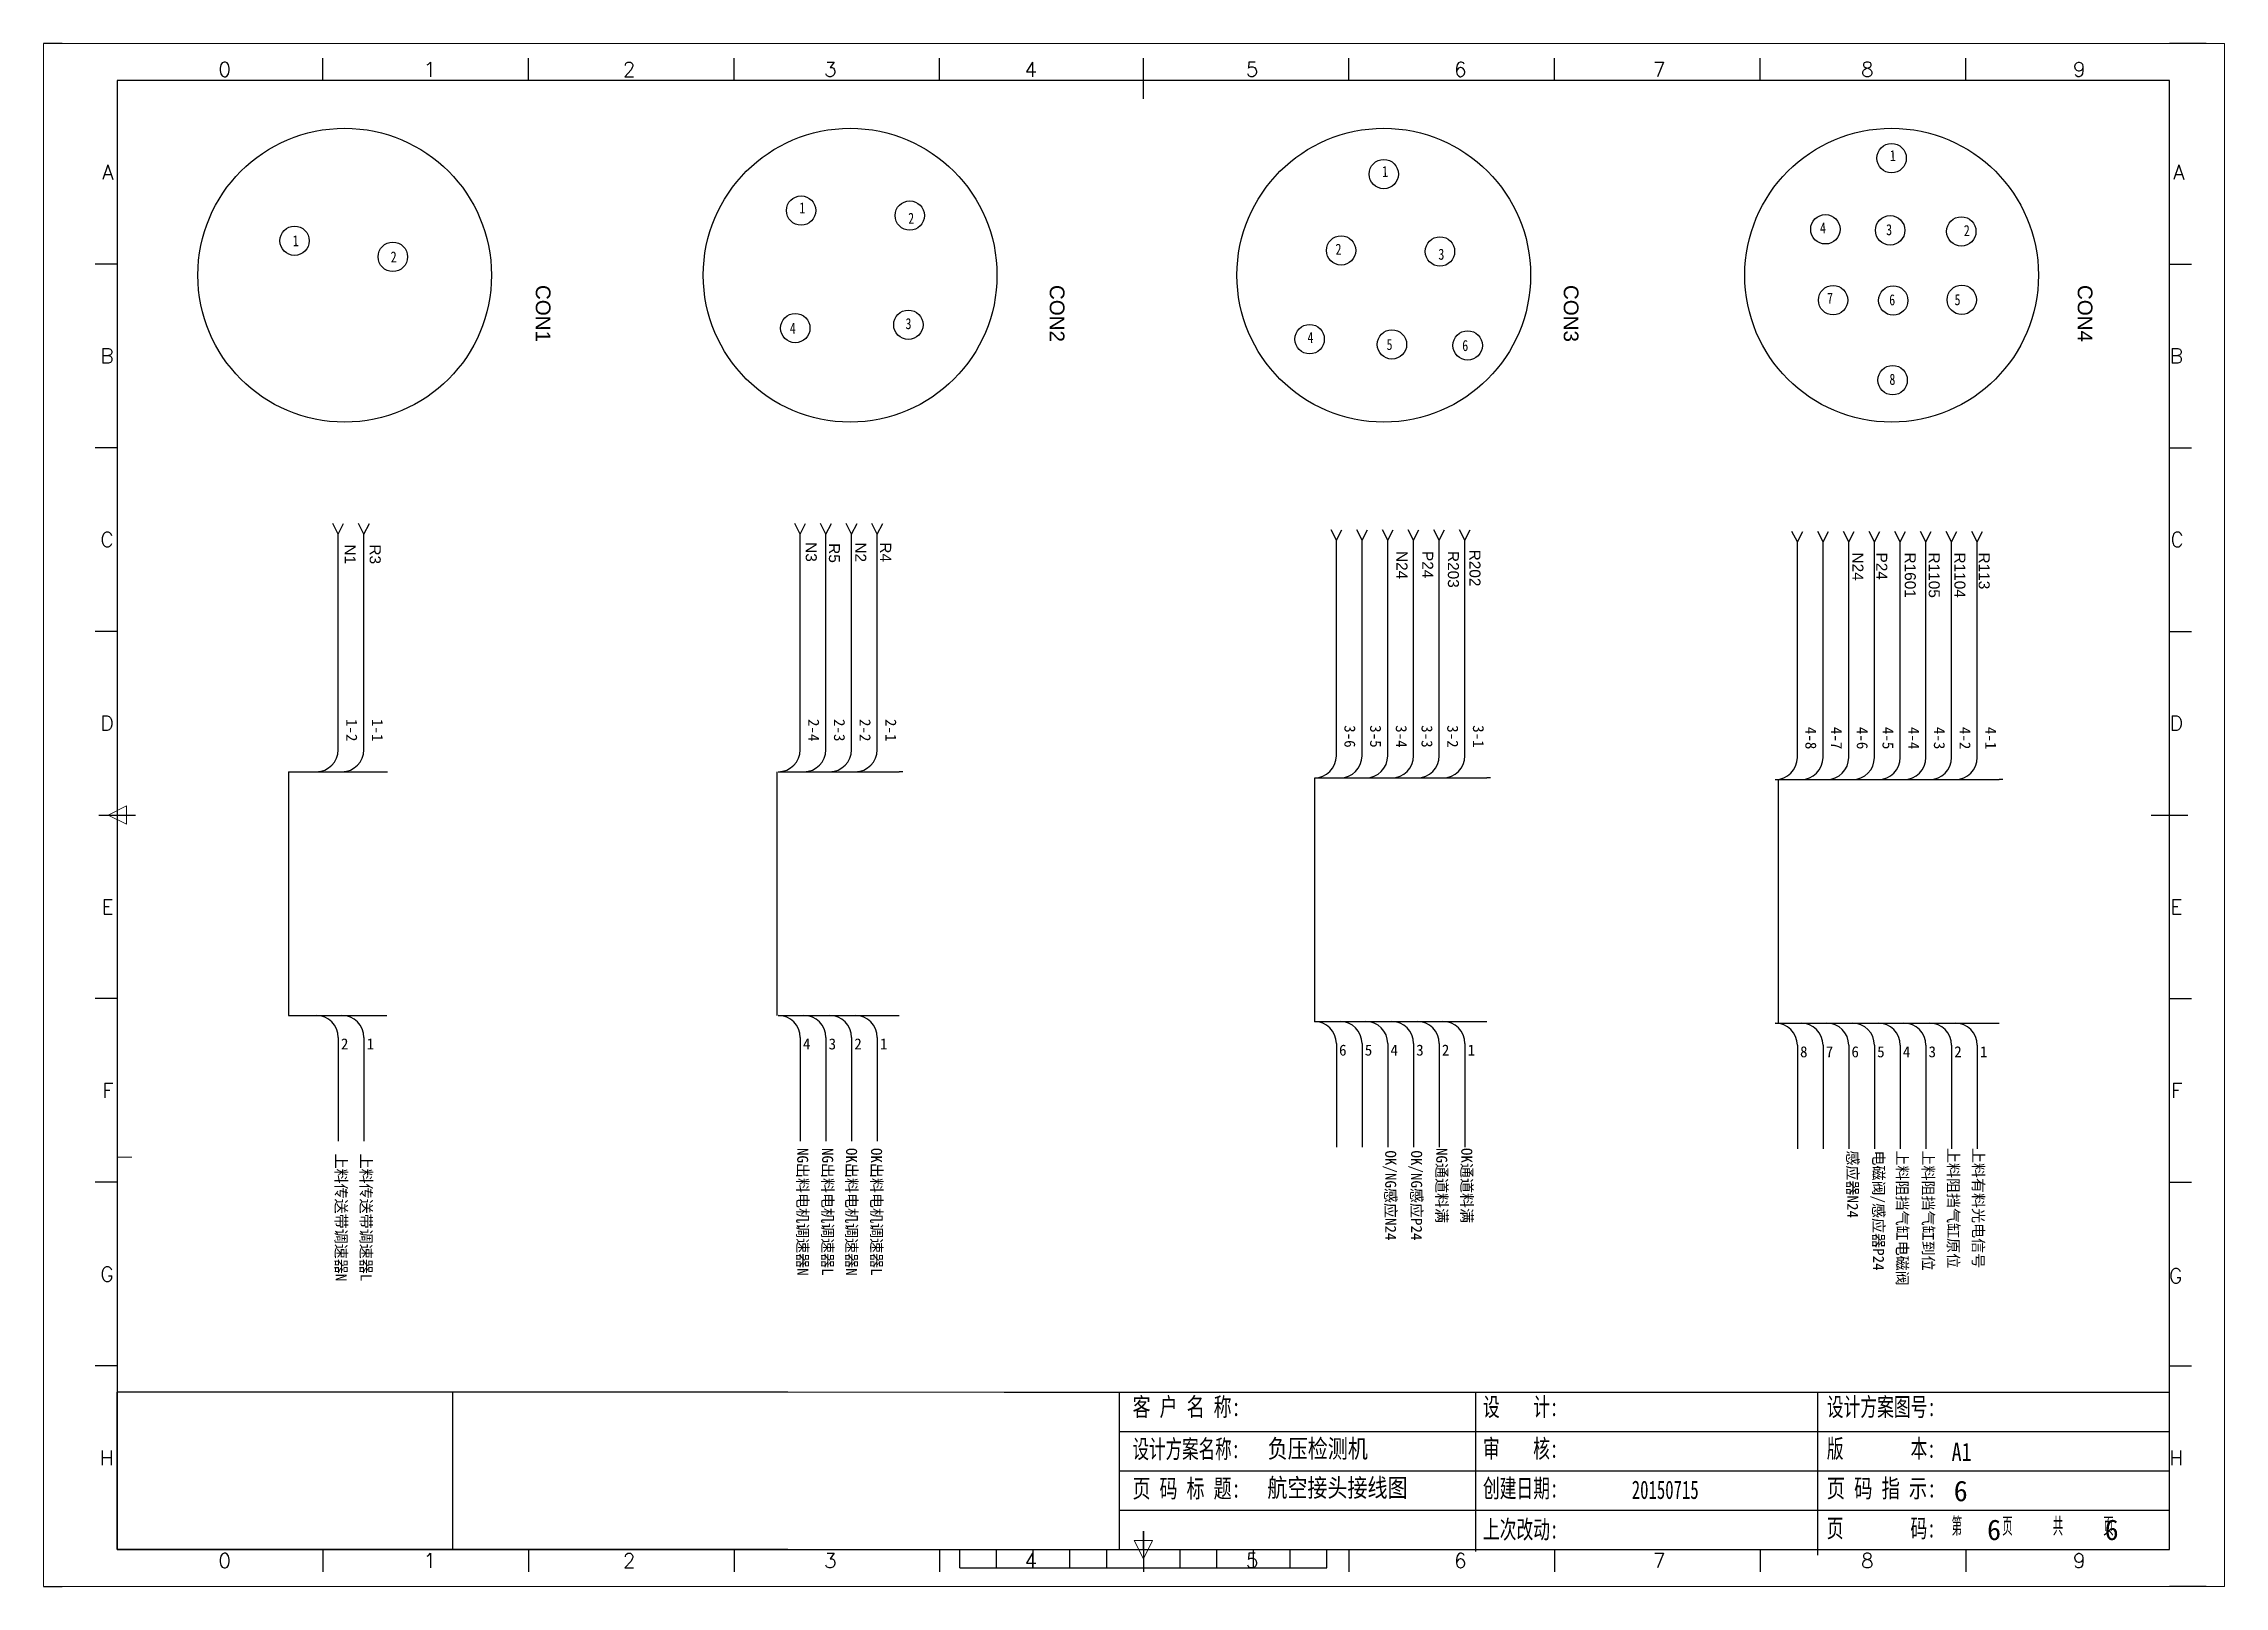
# Model space of a CAD drawing. Extents: x 2511 to 8703, y -745 to 3310.
# Drawn here: x 4851.1 to 5148.1, y -249.5 to -39.5 of the extents above; entities that cross this region are included whole.
import ezdxf
from ezdxf.enums import TextEntityAlignment as Align

# ---------------------------------------------------------------- set-up
doc = ezdxf.new("R2010")
doc.units = 0
doc.header["$MEASUREMENT"] = 0
doc.layers.add('AE_BOR', color=1, linetype='Continuous')
doc.layers.add('MISC', color=2, linetype='Continuous')
doc.layers.add('圖層1', color=7, linetype='Continuous', lineweight=60)
doc.styles.add('Standard0.67', font='', dxfattribs={"width": 0.67})
doc.styles.add('Standard_0.8', font='', dxfattribs={"width": 0.8})
doc.styles.add('WD', font='romans.shx', dxfattribs={"bigfont": 'gbcbig.shx'})
doc.styles.add('样式 0', font='')
doc.styles.get('Standard0.67').set_extended_font_data('FangSong_GB2312')
doc.styles.get('Standard_0.8').set_extended_font_data('FangSong_GB2312')
doc.styles.get('样式 0').set_extended_font_data('KaiTi_GB2312')

msp = doc.modelspace()

# ---------------------------------------------------------------- texts
at = {"color": 0, "ltscale": 2, "char_height": 2.5, "attachment_point": 1}
for s, insert, width, style in [('{\\fSimSun|b0|i0|c134|p2;\\W0.72;客 户 名 称:}', (4999.38, -223.83), 16.2477, 'Standard0.67'), ('{\\fSimSun|b0|i0|c134|p2;设    计:}', (5047.1, -223.83), 12.0312, 'Standard0.67'), ('{\\fSimSun|b0|i0|c134|p2;设计方案图号:}', (5093.93, -223.83), 15.1644, 'Standard0.67'), ('{\\fSimSun|b0|i0|c134|p2;\\W0.66;设计方案名称:}', (4999.38, -229.56), 15.1234, 'Standard0.67'), ('{\\fSimSun|b0|i0|c134|p2;负压检测机}', (5017.79, -229.51), 33.9078, 'Standard_0.8'), ('{\\fSimSun|b0|i0|c134|p2;审    核:}', (5047.1, -229.51), 12.0312, 'Standard0.67'), ('{\\fSimSun|b0|i0|c134|p2;版        本:}', (5093.93, -229.51), 16.8498, 'Standard0.67'), ('{\\fSimSun|b0|i0|c134|p2;A1}', (5110.93, -229.95), 33.9078, 'Standard_0.8'), ('{\\fSimSun|b0|i0|c134|p2;\\W0.72;页 码 标 题:}', (4999.38, -234.93), 15.1234, 'Standard0.67'), ('{\\fSimSun|b0|i0|c134|p2;创建日期:}', (5047.1, -234.91), 12.0312, 'Standard0.67'), ('{\\fSimSun|b0|i0|c134|p2;\\W0.73;页 码 指 示:}', (5093.93, -234.91), 16.1995, 'Standard0.67'), ('{\\fSimSun|b0|i0|c134|p2;20150715}', (5067.37, -235.11), 12.0312, 'Standard0.67'), ('{\\fSimSun|b0|i0|c134|p2;上次改动:}', (5047.1, -240.5), 12.0312, 'Standard0.67'), ('{\\fSimSun|b0|i0|c134|p2;页        码:}', (5093.93, -240.35), 15.7258, 'Standard0.67'), ('{\\Fromans,gbcbig|c134;第}    {\\Fromans,gbcbig|c134;页}    {\\Fromans,gbcbig|c134;共}    {\\Fromans,gbcbig|c134;页}', (5110.93, -240.11), 33.9078, 'Standard_0.8')]:
    msp.add_mtext(s, dxfattribs=dict(at, insert=insert, width=width, style=style))
at = {"layer": 'MISC', "color": 0, "attachment_point": 1}
for s, insert, char_height, width, style in [('{\\fSimSun|b0|i0|c134|p2;航空接头接线图}', (5017.74, -234.83), 2.5, 24.1794, 'Standard_0.8'), ('6', (5111.22, -235.12), 2.8, 3.07, '样式 0'), ('6', (5115.76, -240.41), 2.8, 3.07, '样式 0'), ('6', (5131.77, -240.41), 2.8, 3.07, '样式 0')]:
    msp.add_mtext(s, dxfattribs=dict(at, insert=insert, char_height=char_height, width=width, style=style))
at = {"layer": '圖層1', "lineweight": -3, "width": 0.8}
for s, p in [('1', (5033.38, -57.67)), ('1', (5102.53, -55.51)), ('1', (4954.01, -62.63)), ('2', (4968.84, -64.04)), ('4', (5093.01, -65.36)), ('3', (5102.02, -65.59)), ('2', (5112.61, -65.71)), ('1', (4885.02, -67.1)), ('2', (4898.36, -69.3)), ('2', (5027.04, -68.25)), ('3', (5041.04, -68.93)), ('7', (5093.98, -74.92)), ('6', (5102.44, -75.14)), ('5', (5111.34, -75.12)), ('3', (4968.47, -78.38)), ('4', (4952.72, -79.01)), ('4', (5023.22, -80.27)), ('5', (5033.98, -81.22)), ('6', (5044.29, -81.36)), ('8', (5102.47, -85.96))]:
    msp.add_text(s, height=1.5, rotation=1, dxfattribs=at).set_placement(p)
at = {"layer": '圖層1', "lineweight": -3, "char_height": 1.5, "attachment_point": 1, "rotation": 270}
for s, insert, width in [('{\\fArial|b0|i0|c0|p32;\\H1.333x;CON1}', (4920.11, -72.36), 5.1149), ('{\\fArial|b0|i0|c0|p32;\\H1.333x;CON2}', (4990.11, -72.36), 5.1149), ('{\\fArial|b0|i0|c0|p32;\\H1.333x;CON3}', (5060.11, -72.36), 5.1149), ('{\\fArial|b0|i0|c0|p32;\\H1.333x;CON4}', (5130.11, -72.36), 5.1149), ('{\\fArial|b0|i0|c0|p32;N1}', (4893.59, -107.68), 7.1562), ('{\\fArial|b0|i0|c0|p32;R3}', (4896.99, -107.68), 7.1562), ('{\\fArial|b0|i0|c0|p32;N3}', (4956.38, -107.37), 7.1562), ('{\\fArial|b0|i0|c0|p32;R5}', (4959.53, -107.51), 7.1562), ('{\\fArial|b0|i0|c0|p32;N2}', (4963.11, -107.4), 7.1562), ('{\\fArial|b0|i0|c0|p32;R4}', (4966.51, -107.4), 7.1562), ('{\\fArial|b0|i0|c0|p32;N24}', (5036.83, -108.57), 7.1562), ('{\\fArial|b0|i0|c0|p32;P24}', (5040.33, -108.57), 7.1562), ('{\\fArial|b0|i0|c0|p32;R203}', (5043.83, -108.57), 7.1562), ('{\\fArial|b0|i0|c0|p32;R202}', (5046.77, -108.39), 7.1562), ('{\\fArial|b0|i0|c0|p32;N24}', (5098.92, -108.78), 7.1562), ('{\\fArial|b0|i0|c0|p32;P24}', (5102.17, -108.78), 7.1562), ('{\\fArial|b0|i0|c0|p32;R1601}', (5106.05, -108.78), 7.1562), ('{\\fArial|b0|i0|c0|p32;R1105}', (5109.31, -108.78), 7.1562), ('{\\fArial|b0|i0|c0|p32;R1104}', (5112.81, -108.78), 7.1562), ('{\\fArial|b0|i0|c0|p32;R113}', (5116.12, -108.78), 7.1562), ('{\\fSimSun|b0|i0|c134|p54;1-2}', (4893.8, -131.44), 7.1562), ('{\\fSimSun|b0|i0|c134|p54;1-1}', (4897.3, -131.44), 7.1562), ('{\\fSimSun|b0|i0|c134|p54;2-4}', (4956.72, -131.44), 7.1562), ('{\\fSimSun|b0|i0|c134|p54;2-3}', (4960.22, -131.44), 7.1562), ('{\\fSimSun|b0|i0|c134|p54;2-2}', (4963.72, -131.44), 7.1562), ('{\\fSimSun|b0|i0|c134|p54;2-1}', (4967.22, -131.44), 7.1562), ('{\\fSimSun|b0|i0|c134|p54;3-6}', (5029.74, -132.28), 7.1562), ('{\\fSimSun|b0|i0|c134|p54;3-5}', (5033.24, -132.28), 7.1562), ('{\\fSimSun|b0|i0|c134|p54;3-4}', (5036.74, -132.28), 7.1562), ('{\\fSimSun|b0|i0|c134|p54;3-3}', (5040.24, -132.28), 7.1562), ('{\\fSimSun|b0|i0|c134|p54;3-2}', (5043.74, -132.28), 7.1562), ('{\\fSimSun|b0|i0|c134|p54;3-1}', (5047.24, -132.28), 7.1562), ('{\\fSimSun|b0|i0|c134|p54;4-8}', (5092.52, -132.51), 7.1562), ('{\\fSimSun|b0|i0|c134|p54;4-7}', (5096.02, -132.51), 7.1562), ('{\\fSimSun|b0|i0|c134|p54;4-6}', (5099.52, -132.51), 7.1562), ('{\\fSimSun|b0|i0|c134|p54;4-5}', (5103.02, -132.51), 7.1562), ('{\\fSimSun|b0|i0|c134|p54;4-4}', (5106.52, -132.51), 7.1562), ('{\\fSimSun|b0|i0|c134|p54;4-3}', (5110.02, -132.51), 7.1562), ('{\\fSimSun|b0|i0|c134|p54;4-2}', (5113.52, -132.51), 7.1562), ('{\\fSimSun|b0|i0|c134|p54;4-1}', (5117.02, -132.51), 7.1562), ('{\\fSimSun|b0|i0|c134|p54;NG出料电机调速器N}', (4955.21, -189.83), 21.3412), ('{\\fSimSun|b0|i0|c134|p2;NG出料电机调速器\\fSimSun|b0|i0|c0|p2;L}', (4958.61, -189.83), 21.3412), ('{\\fSimSun|b0|i0|c134|p54;OK出料电机调速器N}', (4961.87, -189.83), 21.3412), ('{\\fSimSun|b0|i0|c0|p2;OK\\fSimSun|b0|i0|c134|p2;出料电机调速器\\fSimSun|b0|i0|c0|p2;L}', (4965.27, -189.83), 21.3412), ('{\\fSimSun|b0|i0|c134|p54;NG通道料满}', (5042.24, -189.83), 21.3412), ('{\\fSimSun|b0|i0|c0|p2;OK\\fSimSun|b0|i0|c134|p2;通道料满}', (5045.65, -189.83), 21.3412), ('{\\fSimSun|b0|i0|c134|p54;上料阻挡气缸原位}', (5111.91, -189.83), 21.3412), ('{\\fSimSun|b0|i0|c134|p2;上料有料光电信号}', (5115.32, -189.83), 21.3412), ('{\\fSimSun|b0|i0|c134|p54;上料传送带调速器N}', (4892.35, -190.6), 21.3412), ('{\\fSimSun|b0|i0|c134|p2;上料传送带调速器\\fSimSun|b0|i0|c0|p2;L}', (4895.75, -190.6), 21.3412), ('{\\fSimSun|b0|i0|c0|p2;OK\\fSimSun|b0|i0|c134|p2;/NG感应N24}', (5035.29, -190.17), 21.3412), ('{\\fSimSun|b0|i0|c0|p2;OK\\fSimSun|b0|i0|c134|p2;/NG感应P24}', (5038.82, -190.17), 21.3412), ('{\\fSimSun|b0|i0|c134|p2;感应器N24}', (5098.21, -190.17), 21.3412), ('{\\fSimSun|b0|i0|c134|p2;电磁阀/感应器P24}', (5101.74, -190.17), 21.3412), ('{\\fSimSun|b0|i0|c134|p2;上料阻挡气缸电磁阀}', (5104.96, -190.17), 21.3412), ('{\\fSimSun|b0|i0|c134|p2;上料阻挡气缸到位}', (5108.49, -190.17), 21.3412)]:
    msp.add_mtext(s, dxfattribs=dict(at, insert=insert, width=width))
at = {"layer": '圖層1', "lineweight": -3, "char_height": 1.5, "width": 1.0694, "attachment_point": 1}
for s, insert in [('2', (4891.57, -174.92)), ('1', (4895.07, -174.92)), ('4', (4954.49, -174.92)), ('3', (4957.99, -174.92)), ('2', (4961.49, -174.92)), ('1', (4964.99, -174.92)), ('6', (5027.51, -175.76)), ('5', (5031.01, -175.76)), ('4', (5034.51, -175.76)), ('3', (5038.01, -175.76)), ('2', (5041.51, -175.76)), ('1', (5045.01, -175.76)), ('8', (5090.29, -175.99)), ('7', (5093.79, -175.99)), ('6', (5097.29, -175.99)), ('5', (5100.79, -175.99)), ('4', (5104.29, -175.99)), ('3', (5107.79, -175.99)), ('2', (5111.29, -175.99)), ('1', (5114.79, -175.99))]:
    msp.add_mtext(s, dxfattribs=dict(at, insert=insert))

# ---------------------------------------------------------------- blocks, each defined once
blk = doc.blocks.new('gb_a2_a')
for p, q in [((584, 410), (25, 410)), ((25, 410), (25, 10)), ((584, 10), (584, 410)), ((25, 10), (584, 10))]:
    blk.add_line(p, q)
at = {"lineweight": 9, "ltscale": 0.1}
blk.add_line((25, 116.86), (29, 116.86), dxfattribs=at)
at = {"layer": 'AE_BOR', "lineweight": 30}
for p, q in [((10, 420), (4.93, 420)), ((594, 420), (584, 420)), ((4.93, 0), (10, 0)), ((594, 0), (584, 0))]:
    blk.add_line(p, q, dxfattribs=at)
at = {"layer": 'AE_BOR', "color": 1, "lineweight": 15}
for p, q in [((4.93, 420), (598.93, 420)), ((4.93, 0), (4.93, 420)), ((598.93, 420), (598.93, 0)), ((22.5, 210), (27.5, 212.5)), ((27.5, 207.5), (22.5, 210)), ((27.5, 212.5), (27.5, 207.5)), ((304.5, 7.5), (302, 12.5)), ((302, 12.5), (307, 12.5)), ((307, 12.5), (304.5, 7.5)), ((598.93, 0), (4.93, 0))]:
    blk.add_line(p, q, dxfattribs=at)
at = {"layer": 'AE_BOR'}
for p, q in [((81, 410), (81, 416)), ((137, 410), (137, 416)), ((193, 410), (193, 416)), ((249, 410), (249, 416)), ((304.5, 410), (304.5, 416)), ((360.5, 410), (360.5, 416)), ((416.5, 410), (416.5, 416)), ((472.5, 410), (472.5, 416)), ((528.5, 410), (528.5, 416)), ((25, 360), (19, 360)), ((584, 360), (590, 360)), ((25, 310), (19, 310)), ((584, 310), (590, 310)), ((25, 260), (19, 260)), ((584, 260), (590, 260)), ((25, 160), (19, 160)), ((584, 160), (590, 160)), ((25, 110), (19, 110)), ((584, 110), (590, 110)), ((25, 60), (19, 60)), ((584, 60), (590, 60)), ((81, 10), (81, 4)), ((137, 10), (137, 4)), ((193, 10), (193, 4)), ((249, 10), (249, 4)), ((304.5, 10), (304.5, 4)), ((360.5, 10), (360.5, 4)), ((416.5, 10), (416.5, 4)), ((472.5, 10), (472.5, 4)), ((528.5, 10), (528.5, 4))]:
    blk.add_line(p, q, dxfattribs=at)
at = {"layer": 'AE_BOR', "color": 2, "lineweight": 30}
for p, q in [((304.5, 405), (304.5, 415)), ((20, 210), (30, 210)), ((579, 210), (589, 210)), ((304.5, 10), (304.5, 15)), ((304.5, 15), (304.5, 5)), ((254.5, 5), (254.5, 10)), ((264.5, 5), (264.5, 10)), ((274.5, 5), (274.5, 10)), ((284.5, 5), (284.5, 10)), ((294.5, 5), (294.5, 10)), ((304.5, 10), (304.5, 5)), ((314.5, 5), (314.5, 10)), ((324.5, 5), (324.5, 10)), ((334.5, 5), (334.5, 10)), ((344.5, 5), (344.5, 10)), ((354.5, 5), (354.5, 10)), ((254.5, 5), (354.5, 5))]:
    blk.add_line(p, q, dxfattribs=at)
at = {"layer": 'AE_BOR', "style": 'WD'}
for s, p in [('0', (54.27, 411)), ('1', (110.12, 411)), ('2', (164.42, 411)), ('3', (219.22, 411)), ('4', (273.82, 411)), ('5', (334.12, 411)), ('6', (390.81, 411)), ('7', (445.01, 411)), ('8', (501.67, 411)), ('9', (559.4, 411)), ('0', (54.27, 5)), ('1', (110.12, 5)), ('2', (164.42, 5)), ('3', (219.22, 5)), ('4', (273.82, 5)), ('5', (334.12, 5)), ('6', (390.81, 5)), ('7', (445.01, 5)), ('8', (501.67, 5)), ('9', (559.4, 5))]:
    blk.add_text(s, height=4, dxfattribs=at).set_placement(p, align=Align.CENTER)
for s, p in [('A', (24, 385)), ('A', (588.05, 385)), ('B', (24, 335)), ('B', (587.67, 335)), ('C', (24, 285)), ('C', (587.86, 285)), ('D', (24, 235)), ('D', (587.67, 235)), ('E', (24, 185)), ('E', (587.48, 185)), ('F', (24, 135)), ('F', (587.48, 135)), ('F', (587.48, 135)), ('G', (24, 85)), ('G', (587.48, 84.56)), ('H', (24, 35)), ('H', (587.67, 35))]:
    blk.add_text(s, height=4, dxfattribs=at).set_placement(p, align=Align.MIDDLE_RIGHT)

# ---------------------------------------------------------------- linework, layer by layer
at = {"color": 0, "ltscale": 2}
for p, q in [((4861.11, -244.51), (4861.11, -223.06)), ((4952.42, -223.06), (4861.11, -223.06)), ((4981.88, -223.06), (5140.61, -223.06)), ((4997.58, -223.06), (4997.58, -244.51)), ((5046.14, -244.77), (5046.14, -223.06)), ((5092.72, -245.27), (5092.72, -223.06)), ((5140.61, -244.51), (5140.61, -223.06)), ((5110.62, -239.15), (5140.61, -239.15)), ((4952.42, -244.51), (4861.11, -244.51)), ((5110.62, -244.51), (5140.61, -244.51))]:
    msp.add_line(p, q, dxfattribs=at)
at = {"color": 0}
msp.add_line((4906.77, -223.06), (4906.77, -244.51), dxfattribs=at)
at = {"lineweight": 9, "ltscale": 0.1}
for p, q in [((4952.42, -223.06), (4981.88, -223.06)), ((4952.42, -244.51), (4981.88, -244.51)), ((4980.52, -244.51), (4980.52, -244.51)), ((4980.52, -244.51), (4980.52, -244.51))]:
    msp.add_line(p, q, dxfattribs=at)
for p, q in [((4997.58, -228.43), (5041.83, -228.43)), ((5041.83, -228.43), (5110.62, -228.43)), ((5110.62, -228.43), (5140.61, -228.43)), ((4997.58, -233.79), (5041.83, -233.79)), ((5041.83, -233.79), (5110.62, -233.79)), ((5110.62, -233.79), (5140.61, -233.79)), ((4997.58, -239.15), (5041.83, -239.15)), ((5041.83, -239.15), (5110.62, -239.15)), ((4981.88, -244.51), (5041.83, -244.51)), ((4981.88, -244.51), (5041.83, -244.51)), ((5041.83, -244.51), (5110.62, -244.51))]:
    msp.add_line(p, q)
at = {"layer": '圖層1', "lineweight": -3}
for p, q in [((4891.21, -106.26), (4890.47, -104.85)), ((4891.21, -106.26), (4891.94, -104.85)), ((4891.21, -135.62), (4891.21, -106.26)), ((4894.71, -106.26), (4893.97, -104.85)), ((4894.71, -106.26), (4895.44, -104.85)), ((4894.71, -135.62), (4894.71, -106.26)), ((4954.12, -106.26), (4953.39, -104.85)), ((4954.12, -106.26), (4954.86, -104.85)), ((4954.12, -135.62), (4954.12, -106.26)), ((4957.62, -106.26), (4956.89, -104.85)), ((4957.62, -106.26), (4958.36, -104.85)), ((4957.62, -135.62), (4957.62, -106.26)), ((4961.12, -106.26), (4960.39, -104.85)), ((4961.12, -106.26), (4961.86, -104.85)), ((4961.12, -135.62), (4961.12, -106.26)), ((4964.62, -106.26), (4963.89, -104.85)), ((4964.62, -106.26), (4965.36, -104.85)), ((4964.62, -135.62), (4964.62, -106.26)), ((5027.14, -107.1), (5026.41, -105.68)), ((5027.14, -107.1), (5027.88, -105.68)), ((5030.64, -107.1), (5029.91, -105.68)), ((5030.64, -107.1), (5031.38, -105.68)), ((5034.14, -107.1), (5033.41, -105.68)), ((5034.14, -107.1), (5034.88, -105.68)), ((5037.64, -107.1), (5036.91, -105.68)), ((5037.64, -107.1), (5038.38, -105.68)), ((5041.14, -107.1), (5040.41, -105.68)), ((5041.14, -107.1), (5041.88, -105.68)), ((5044.64, -107.1), (5043.91, -105.68)), ((5044.64, -107.1), (5045.38, -105.68)), ((5089.92, -107.33), (5089.19, -105.91)), ((5089.92, -107.33), (5090.66, -105.91)), ((5093.42, -107.33), (5092.69, -105.91)), ((5093.42, -107.33), (5094.16, -105.91)), ((5096.92, -107.33), (5096.19, -105.91)), ((5096.92, -107.33), (5097.66, -105.91)), ((5100.42, -107.33), (5099.69, -105.91)), ((5100.42, -107.33), (5101.16, -105.91)), ((5103.92, -107.33), (5103.19, -105.91)), ((5103.92, -107.33), (5104.66, -105.91)), ((5107.42, -107.33), (5106.69, -105.91)), ((5107.42, -107.33), (5108.16, -105.91)), ((5110.92, -107.33), (5110.19, -105.91)), ((5110.92, -107.33), (5111.66, -105.91)), ((5114.42, -107.33), (5113.69, -105.91)), ((5114.42, -107.33), (5115.16, -105.91)), ((5027.14, -136.46), (5027.14, -107.1)), ((5030.64, -136.46), (5030.64, -107.1)), ((5034.14, -136.46), (5034.14, -107.1)), ((5037.64, -136.46), (5037.64, -107.1)), ((5041.14, -136.46), (5041.14, -107.1)), ((5044.64, -136.46), (5044.64, -107.1)), ((5089.92, -136.69), (5089.92, -107.33)), ((5093.42, -136.69), (5093.42, -107.33)), ((5096.92, -136.69), (5096.92, -107.33)), ((5100.42, -136.69), (5100.42, -107.33)), ((5103.92, -136.69), (5103.92, -107.33)), ((5107.42, -136.69), (5107.42, -107.33)), ((5110.92, -136.69), (5110.92, -107.33)), ((5114.42, -136.69), (5114.42, -107.33)), ((4884.45, -138.62), (4897.92, -138.62)), ((4884.45, -138.62), (4884.45, -171.79)), ((4950.94, -138.62), (4950.94, -171.79)), ((4951.12, -138.62), (4967.62, -138.62)), ((4967.62, -138.62), (4967.62, -138.62)), ((4968.12, -138.62), (4967.62, -138.62)), ((5024.14, -139.46), (5047.64, -139.46)), ((5024.18, -139.51), (5024.18, -172.68)), ((5047.64, -139.46), (5047.64, -139.46)), ((5048.14, -139.46), (5047.64, -139.46)), ((5086.92, -139.69), (5117.42, -139.69)), ((5087.33, -139.64), (5087.33, -172.81)), ((5117.42, -139.69), (5117.42, -139.69)), ((5117.92, -139.69), (5117.42, -139.69)), ((4884.45, -171.79), (4897.82, -171.79)), ((4951.12, -171.79), (4967.62, -171.79)), ((4891.21, -174.79), (4891.21, -188.89)), ((4894.71, -174.79), (4894.71, -188.89)), ((4954.12, -174.79), (4954.12, -188.89)), ((4957.62, -174.79), (4957.62, -188.89)), ((4961.12, -174.79), (4961.12, -188.89)), ((4964.62, -174.79), (4964.62, -188.89)), ((5024.14, -172.62), (5047.64, -172.62)), ((5086.92, -172.85), (5117.42, -172.85)), ((5027.14, -175.62), (5027.14, -189.73)), ((5030.64, -175.62), (5030.64, -189.73)), ((5034.14, -175.62), (5034.14, -189.73)), ((5037.64, -175.62), (5037.64, -189.73)), ((5041.14, -175.62), (5041.14, -189.73)), ((5044.64, -175.62), (5044.64, -189.73)), ((5089.92, -175.85), (5089.92, -189.96)), ((5093.42, -175.85), (5093.42, -189.96)), ((5096.92, -175.85), (5096.92, -189.96)), ((5100.42, -175.85), (5100.42, -189.96)), ((5103.92, -175.85), (5103.92, -189.96)), ((5107.42, -175.85), (5107.42, -189.96)), ((5110.92, -175.85), (5110.92, -189.96)), ((5114.42, -175.85), (5114.42, -189.96))]:
    msp.add_line(p, q, dxfattribs=at)
for centre, radius in [((4892.08, -71.03), 20), ((4960.92, -71.03), 20), ((5033.6, -71.03), 20), ((5102.76, -71.03), 20), ((5102.76, -55.1), 2), ((5033.6, -57.27), 2), ((4954.24, -62.23), 2), ((4969.04, -62.91), 2), ((4885.26, -66.34), 2), ((5093.74, -64.78), 2), ((5102.56, -64.92), 2), ((5112.25, -65.07), 2), ((4898.64, -68.53), 2), ((5027.78, -67.66), 2), ((5041.25, -67.8), 2), ((5094.79, -74.43), 2), ((5102.98, -74.47), 2), ((5112.31, -74.38), 2), ((4953.45, -78.23), 2), ((4968.85, -77.78), 2), ((5023.5, -79.74), 2), ((5034.71, -80.45), 2), ((5045.02, -80.59), 2), ((5102.9, -85.32), 2)]:
    msp.add_circle(centre, radius, dxfattribs=at)
for centre, start, end in [((4888.21, -135.62), 270, 0), ((4891.71, -135.62), 270, 0), ((4951.12, -135.62), 270, 0), ((4954.62, -135.62), 270, 0), ((4958.12, -135.62), 270, 0), ((4961.62, -135.62), 270, 0), ((5024.14, -136.46), 270, 0), ((5027.64, -136.46), 270, 0), ((5031.14, -136.46), 270, 0), ((5034.64, -136.46), 270, 0), ((5038.14, -136.46), 270, 0), ((5041.64, -136.46), 270, 0), ((5086.92, -136.69), 270, 0), ((5090.42, -136.69), 270, 0), ((5093.92, -136.69), 270, 0), ((5097.42, -136.69), 270, 0), ((5100.92, -136.69), 270, 0), ((5104.42, -136.69), 270, 0), ((5107.92, -136.69), 270, 0), ((5111.42, -136.69), 270, 0), ((4888.21, -174.79), 0, 90), ((4891.71, -174.79), 0, 90), ((4951.12, -174.79), 0, 90), ((4954.62, -174.79), 0, 90), ((4958.12, -174.79), 0, 90), ((4961.62, -174.79), 0, 90), ((5024.14, -175.62), 0, 90), ((5027.64, -175.62), 0, 90), ((5031.14, -175.62), 0, 90), ((5034.64, -175.62), 0, 90), ((5038.14, -175.62), 0, 90), ((5041.64, -175.62), 0, 90), ((5086.92, -175.85), 0, 90), ((5090.42, -175.85), 0, 90), ((5093.92, -175.85), 0, 90), ((5097.42, -175.85), 0, 90), ((5100.92, -175.85), 0, 90), ((5104.42, -175.85), 0, 90), ((5107.92, -175.85), 0, 90), ((5111.42, -175.85), 0, 90)]:
    msp.add_arc(centre, 3, start, end, dxfattribs=at)

# ---------------------------------------------------------------- block references
at = {"xscale": 0.5, "yscale": 0.5, "zscale": 0.5}
msp.add_blockref('gb_a2_a', (4848.61, -249.51), dxfattribs=at)

msp.set_redraw_order([(e.dxf.handle, doc.entitydb.next_handle()) for e in msp.query("TEXT MTEXT ATTDEF DIMENSION ARC_DIMENSION")])  # texts and dimensions are drawn at this point

doc.saveas('drawing.dxf')
